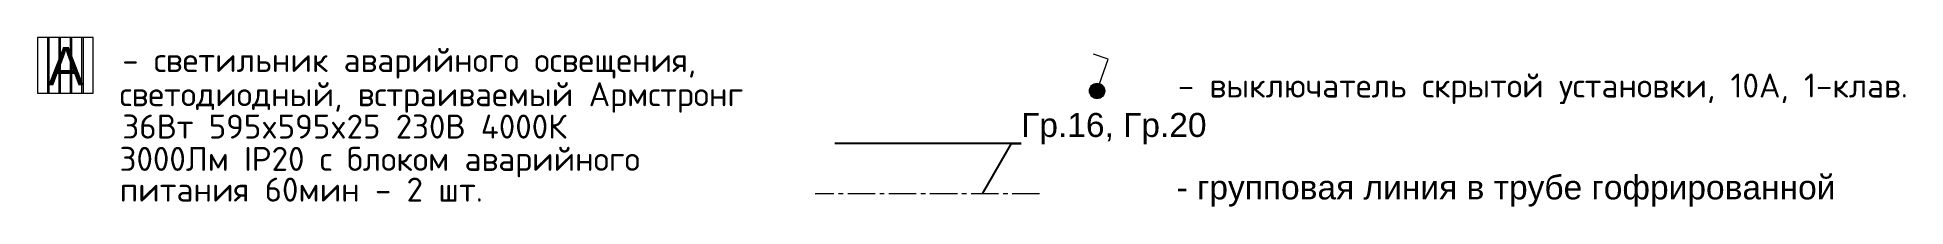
# Model space of a CAD drawing. Header units: millimetres. Extents: x -7047 to 653546, y -441812 to -147059.
# Drawn here: x 106129 to 125595, y -441812 to -440049 of the extents above; entities that cross this region are included whole.
import ezdxf
from ezdxf import colors
from ezdxf.entities.mleader import LeaderData, LeaderLine
from ezdxf.math import Vec2, Vec3

# ---------------------------------------------------------------- set-up
doc = ezdxf.new("R2010")
doc.units = ezdxf.units.MM
doc.linetypes.add('осевая2', pattern=[28.575, 19.05, -3.175, 3.175, -3.175])
for name, color, linetype, lineweight in [('$Osveshenie', 240, 'Continuous', 15), ('$Оbорудование', 173, 'Continuous', 20), ('Выключатель одноклавишный защищенный открытый', 5, 'Continuous', 15)]:
    doc.layers.add(name, color=color, linetype=linetype, lineweight=lineweight)
doc.layers.add('$TEXT', color=250, linetype='Continuous')
doc.layers.add('1 этаж', color=7, linetype='Continuous')
doc.styles.add('Arial Annotative', font='arial.ttf', dxfattribs={"height": 2.5})
doc.styles.add('Анно2.0', font='arial.ttf', dxfattribs={"height": 2})
doc.styles.add('Аннот2.5', font='arial.ttf', dxfattribs={"height": 2.5})
doc.styles.add('ГОСТ', font='isocpeur.ttf')

msp = doc.modelspace()

# ---------------------------------------------------------------- texts
at = {"layer": '$Osveshenie', "color": 7, "style": 'Аннот2.5'}
msp.add_text('- групповая линия в трубе гофрированной', height=250, dxfattribs=at).set_placement((117999.4, -441736.3))
at = {"layer": '$Osveshenie', "color": 7, "insert": (106425.4, -440349), "char_height": 400, "width": 132.864, "attachment_point": 5, "style": 'Анно2.0'}
msp.add_mtext('А', dxfattribs=at)
at = {"layer": '1 этаж', "color": 7, "lineweight": 25, "style": 'ГОСТ'}
for s, p in [('- светильник аварийного освещения,', (107012.9, -440409.8)), ('светодиодный, встраиваемый Армстронг ', (106985.4, -440766.1)), ('- выключатель скрытой установки, 10А, 1-клав.', (118012.1, -440675.6)), ('36Вт 595x595x25 230В 4000К', (107013.9, -441103)), ('3000Лм IP20 с блоком аварийного  ', (106985.4, -441439.5)), ('питания 60мин - 2 шт. ', (106985.4, -441759.6))]:
    msp.add_text(s, height=250, dxfattribs=at).set_placement(p)

# ---------------------------------------------------------------- blocks, each defined once
blk = doc.blocks.new('_None')

# ---------------------------------------------------------------- hatches: boundary and pattern name
at = {"layer": 'Выключатель одноклавишный защищенный открытый'}
h = msp.add_hatch(color=7, dxfattribs=at)
edge = h.paths.add_edge_path()
edge.add_arc((117170.4, -440607), 80, 0, 360)

# ---------------------------------------------------------------- linework, layer by layer
at = {"layer": '$Osveshenie', "color": 7, "linetype": 'осевая2', "ltscale": 15}
msp.add_lwpolyline([(116572.1, -441679.2), (114233.2, -441679.2)], dxfattribs=at)
at = {"layer": '$Оbорудование', "color": 0}
for p, q in [((106708.5, -440049.1), (106128.5, -440049.1)), ((106128.5, -440049.1), (106128.5, -440629.1)), ((106708.5, -440629.1), (106708.5, -440049.1)), ((106128.5, -440629.1), (106708.5, -440629.1))]:
    msp.add_line(p, q, dxfattribs=at)
at = {"layer": '$Оbорудование', "color": 252}
for p, q in [((106232.5, -440049.1), (106232.5, -440629.1)), ((106247.5, -440049.1), (106247.5, -440629.1)), ((106351.5, -440049.1), (106351.5, -440629.1)), ((106366.5, -440049.1), (106366.5, -440629.1)), ((106470.5, -440049.1), (106470.5, -440629.1)), ((106485.5, -440049.1), (106485.5, -440629.1)), ((106589.5, -440049.1), (106589.5, -440629.1)), ((106604.5, -440049.1), (106604.5, -440629.1))]:
    msp.add_line(p, q, dxfattribs=at)
at = {"layer": 'Выключатель одноклавишный защищенный открытый', "color": 7}
for p, q in [((117285.8, -440274.9), (117134.6, -440222.4)), ((117196.6, -440531.5), (117285.8, -440274.9))]:
    msp.add_line(p, q, dxfattribs=at)
msp.add_circle((117170.4, -440607), 80, dxfattribs=at)

msp.set_redraw_order([(e.dxf.handle, doc.entitydb.next_handle()) for e in msp.query("TEXT MTEXT ATTDEF DIMENSION ARC_DIMENSION")])  # texts and dimensions are drawn at this point

# ---------------------------------------------------------------- leaders
at = {"layer": '$TEXT', "color": 7}
ml = msp.add_multileader_mtext('Standard', dxfattribs=at)
ml.set_content('{\\fArial|b0|i0|c204|p34;Гр}.{\\fArial|b0|i0|c204|p34;16}, {\\fArial|b0|i0|c204|p34;Гр}.{\\fArial|b0|i0|c204|p34;20}', color=7, style='Arial Annotative')
ml.set_leader_properties(color=256)
ml.set_arrow_properties(name='NONE')
ml.build(insert=Vec2(0, 0))
ml.multileader.update_dxf_attribs({"text_left_attachment_type": 6, "text_right_attachment_type": 6, "dogleg_length": 1, "arrow_head_size": 300, "scale": 100})
ctx = ml.context
ctx.base_point, ctx.scale, ctx.char_height, ctx.arrow_head_size, ctx.landing_gap_size, ctx.plane_origin = Vec3(116379.5, -441155.6), 100, 250, 300, 0, Vec3(115977.2, -441679.2)
ctx.left_attachment, ctx.right_attachment = 6, 6
notes = []
notes.append((ctx, [(0, (1, 1, 0), (116279.5, -441155.6), (1, 0), 100, [(0, [(115977.2, -441679.2), (116279.5, -441155.6)], 0, [])])]))
ctx.mtext.insert, ctx.mtext.flow_direction = Vec3(116379.5, -440836.2), 5
for ctx, leaders in notes:
    for number, flags, end, landing, length, lines in leaders:
        leader = LeaderData()
        leader.index, (leader.has_last_leader_line, leader.has_dogleg_vector, leader.attachment_direction) = number, flags
        leader.last_leader_point, leader.dogleg_vector, leader.dogleg_length = Vec3(end), Vec3(landing), length
        for number, points, colour, breaks in lines:
            line = LeaderLine()
            line.index, line.vertices, line.color, line.breaks = number, Vec3.list(points), colors.encode_raw_color(colour), breaks
            leader.lines.append(line)
        ctx.leaders.append(leader)

doc.saveas('drawing.dxf')
